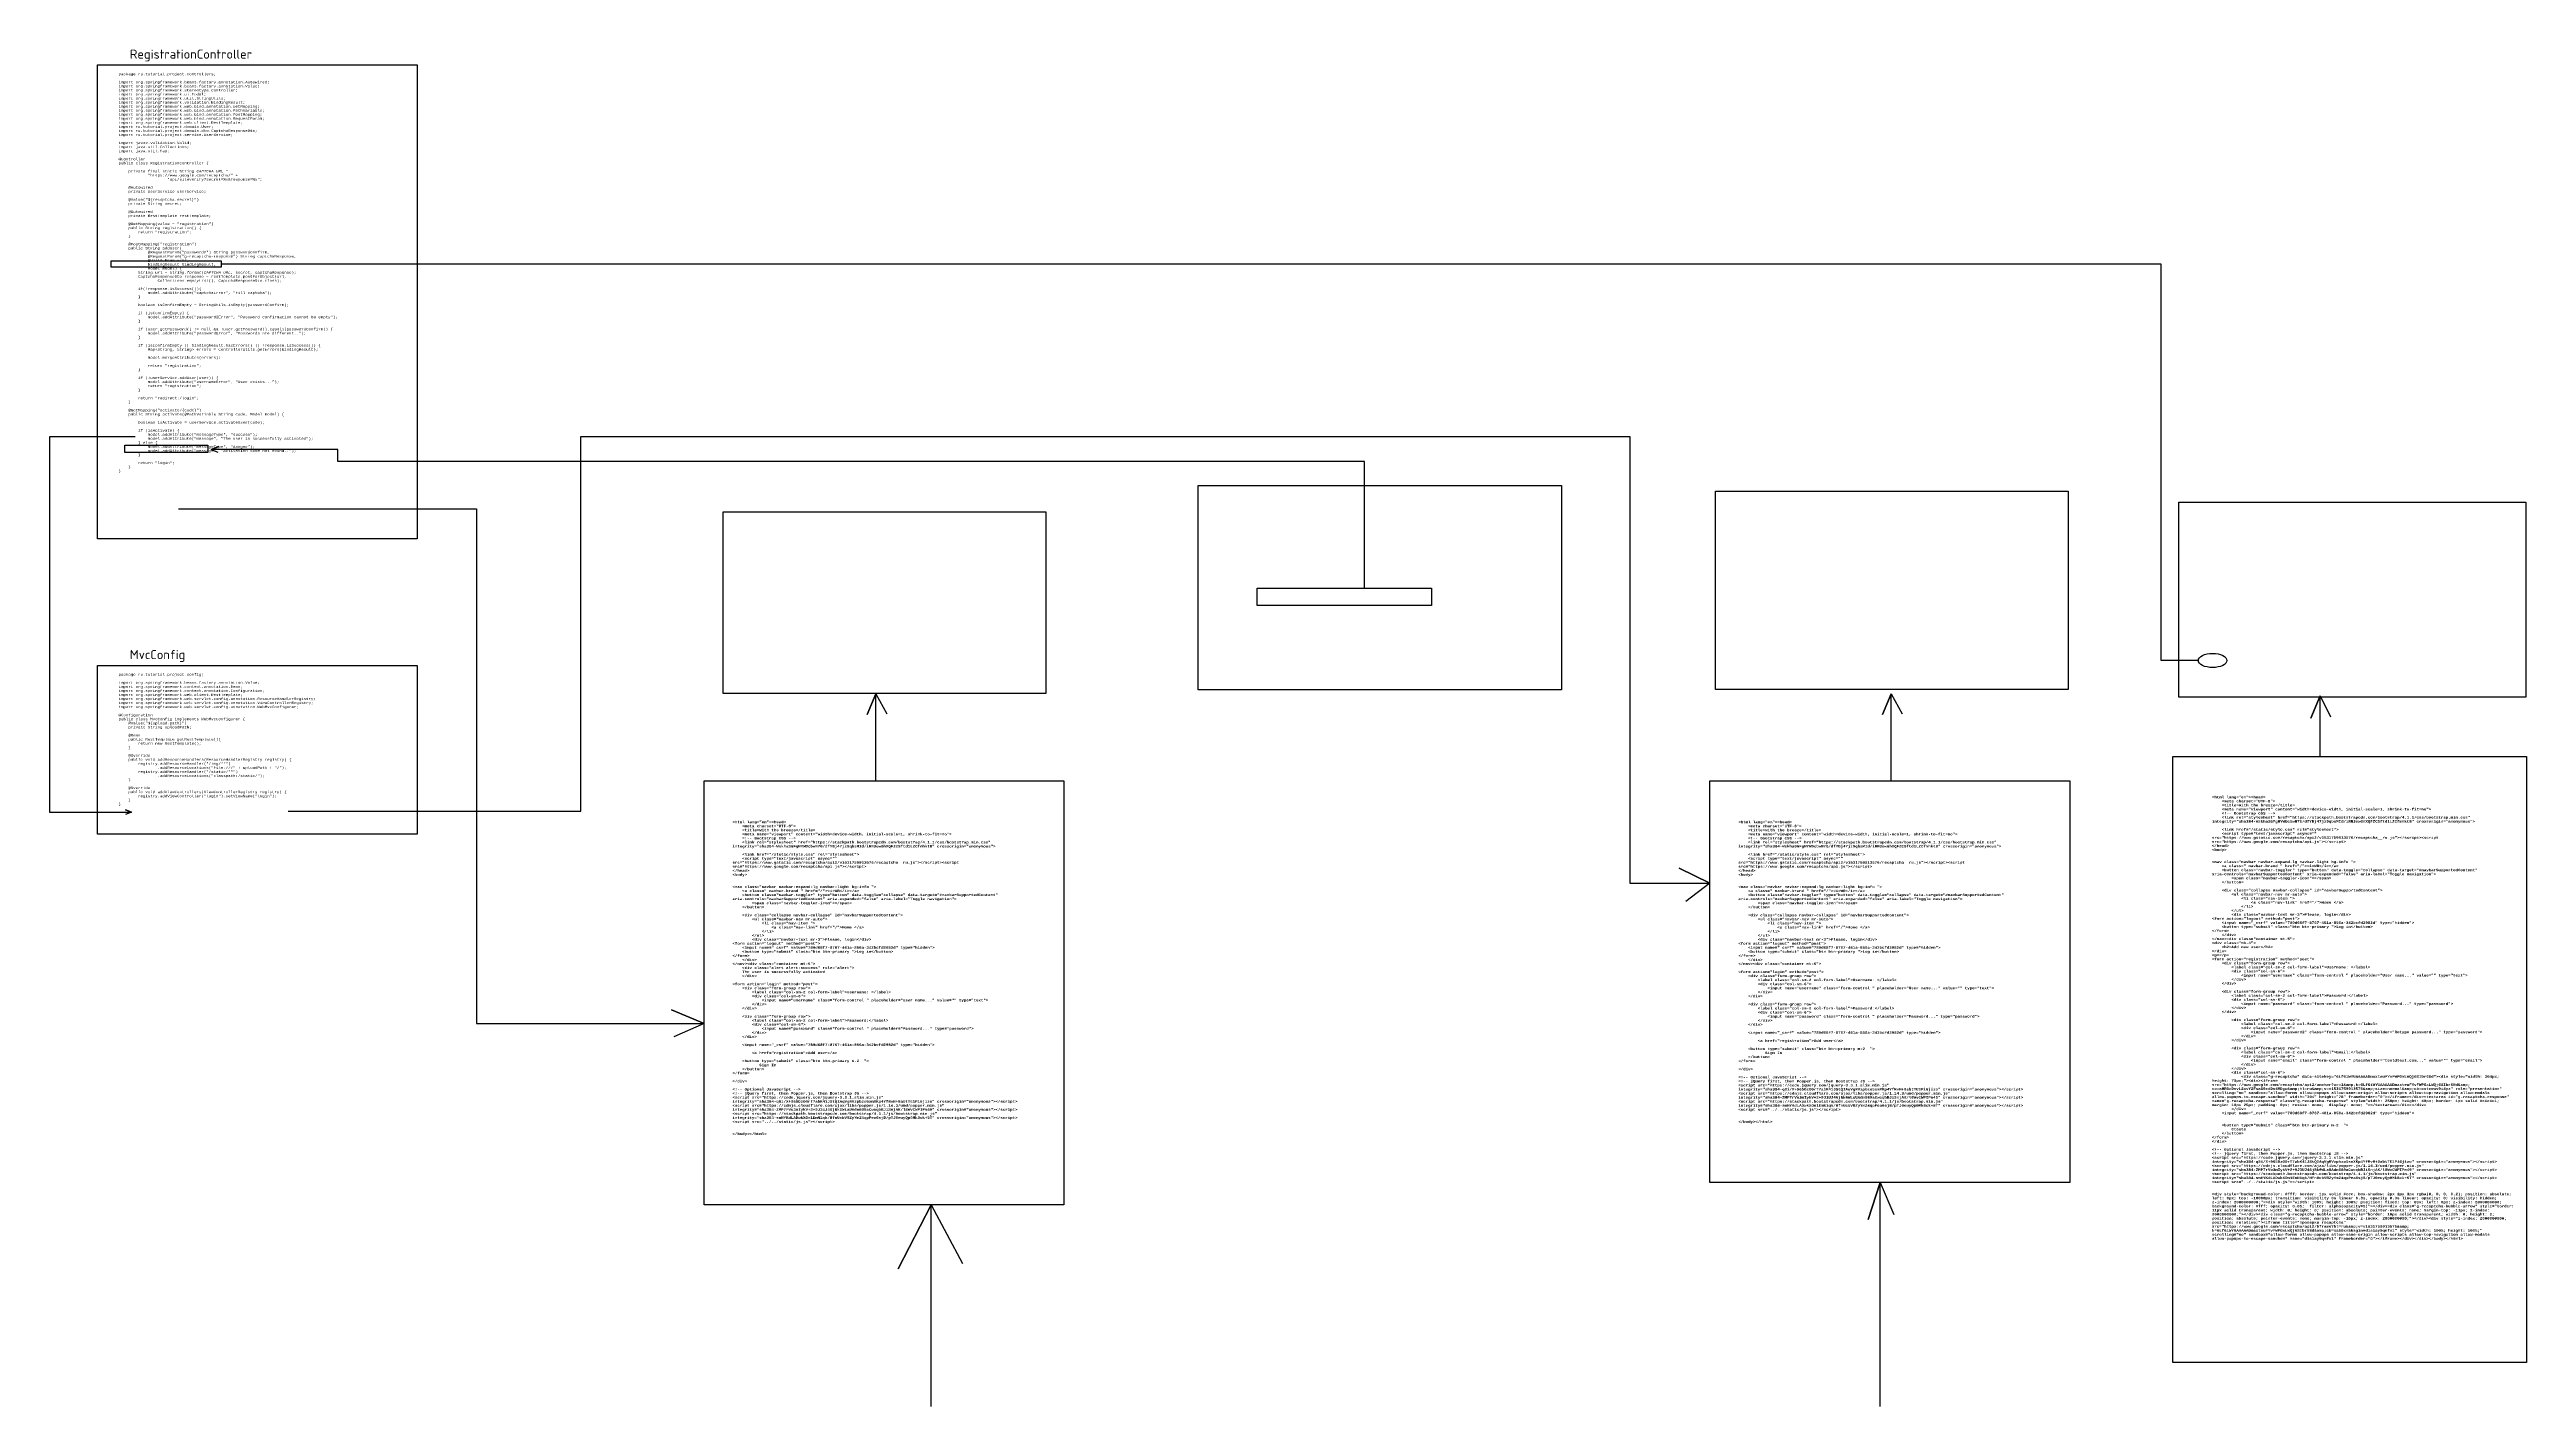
# Model space of a CAD drawing. Header units: millimetres. Extents: x 4991 to 8016, y 2113 to 3730.
# Drawn here: x 4991 to 6902, y 2683 to 3730 of the extents above; entities that cross this region are included whole.
import ezdxf

# ---------------------------------------------------------------- set-up
doc = ezdxf.new("R2010")
doc.units = ezdxf.units.MM
doc.styles.get("Standard").update_dxf_attribs({"font": 'arial.ttf'})
picture_1 = doc.add_image_def('image1.jpg', size_in_pixel=(1920, 1080))
picture_2 = doc.add_image_def('image2.jpg', size_in_pixel=(1920, 1080))
picture_3 = doc.add_image_def('image3.jpg', size_in_pixel=(1920, 1080))
picture_4 = doc.add_image_def('image4.jpg', size_in_pixel=(1920, 1080))

msp = doc.modelspace()

# ---------------------------------------------------------------- linework, layer by layer
at = {"color": 1, "lineweight": 30}
for p, q in [((5090.6, 3375.8), (5320.5, 3375.8)), ((5320.5, 3375.8), (5320.5, 2978.5)), ((5496, 2978.5), (5470.9, 2989.1)), ((5470.9, 2989.1), (5496, 2978.5)), ((5320.5, 2978.5), (5496, 2978.5)), ((5496, 2978.5), (5472.7, 2968.2))]:
    msp.add_line(p, q, dxfattribs=at)
at = {"color": 30, "lineweight": 30}
for points in [[(5028.1, 3718.3), (5274.6, 3718.3), (5274.6, 3352.5), (5028.1, 3352.5)], [(5028.1, 3254.9), (5274.6, 3254.9), (5274.6, 3124.6), (5028.1, 3124.6)], [(6629, 3184.5), (6901.9, 3184.5), (6901.9, 2716.8), (6629, 2716.8)], [(5496, 3165.7), (5773.6, 3165.7), (5773.6, 2838.7), (5496, 2838.7)], [(6272, 3165.7), (6549.6, 3165.7), (6549.6, 2855.8), (6272, 2855.8)]]:
    msp.add_lwpolyline(points, close=True, dxfattribs=at)
at = {"color": 1, "lineweight": 30}
for points in [[(5038.5, 3567.2), (5123.5, 3567.2), (5123.5, 3562.1), (5038.5, 3562.1)], [(5049.1, 3424.8), (5113.1, 3424.8), (5113.1, 3419.1), (5049.1, 3419.1)], [(5922.6, 3314.6), (6057.2, 3314.6), (6057.2, 3301.2), (5922.6, 3301.2)]]:
    msp.add_lwpolyline(points, close=True, dxfattribs=at)
for points in [[(6648.8, 3258.7), (6620.1, 3258.7), (6620.1, 3564.4), (5123.5, 3564.4)], [(5057.1, 3431.3), (4991, 3431.3), (4991, 3141.6), (5054.3, 3141.7), (5049.6, 3143.3), (5054.3, 3141.7), (5049.7, 3139.7)], [(5213.5, 3412.2), (5213.5, 3421.5), (5115.8, 3421.5), (5121.7, 3423.8), (5115.8, 3421.5), (5120.9, 3419.5)], [(5175.1, 3142.3), (5400.9, 3142.3), (5400.9, 3431.4)], [(5400.9, 3431.4), (6210.1, 3431.4), (6210.1, 3086.8), (6272, 3086.8), (6248.3, 3098.4), (6272, 3086.8), (6253.4, 3072.6)], [(6005.6, 3314.6), (6005.6, 3412.2), (5213.5, 3412.2)], [(5628.6, 3165.7), (5628.6, 3233), (5621.8, 3217), (5628.6, 3233), (5637.1, 3217.6)], [(6411.8, 3165.7), (6411.8, 3233), (6405.1, 3217), (6411.8, 3233), (6420.4, 3217.6)], [(6742.9, 3184.5), (6742.9, 3231.3), (6735.5, 3214.2), (6742.9, 3231.3), (6750.7, 3215.2)], [(6403.4, 2683), (6403.4, 2855.8), (6394.2, 2827.2), (6403.4, 2855.8), (6414, 2831.1)], [(5671.3, 2683), (5671.3, 2838.7), (5645.8, 2789.2), (5671.3, 2838.7), (5695.4, 2793.2)]]:
    msp.add_lwpolyline(points, dxfattribs=at)
msp.add_ellipse((6659.8, 3258.7), major_axis=(-11, 0), ratio=0.497877, dxfattribs=at)

# ---------------------------------------------------------------- texts
at = {"attachment_point": 1}
for s, width, insert, char_height in [('{\\fISOCPEUR|b0|i0|c0|p34;RegistrationController}', 101.588, (5053, 3730.1), 7), ('{\\fCourier New|b0|i0|c204|p49;\\H0.75x;\\C23;\\c3307724;package \\C9;\\c13023145;ru.tutorial.project.controllers\\C23;\\c3307724;;^J^Jimport \\C9;\\c13023145;org.springframework.beans.factory.annotation.\\C52;\\c2733499;Autowired\\C23;\\c3307724;;^Jimport \\C9;\\c13023145;org.springframework.beans.factory.annotation.\\C52;\\c2733499;Value\\C23;\\c3307724;;^Jimport \\C9;\\c13023145;org.springframework.stereotype.\\C52;\\c2733499;Controller\\C23;\\c3307724;;^Jimport \\C9;\\c13023145;org.springframework.ui.Model\\C23;\\c3307724;;^Jimport \\C9;\\c13023145;org.springframework.util.StringUtils\\C23;\\c3307724;;^Jimport \\C9;\\c13023145;org.springframework.validation.BindingResult\\C23;\\c3307724;;^Jimport \\C9;\\c13023145;org.springframework.web.bind.annotation.\\C52;\\c2733499;GetMapping\\C23;\\c3307724;;^Jimport \\C9;\\c13023145;org.springframework.web.bind.annotation.\\C52;\\c2733499;PathVariable\\C23;\\c3307724;;^Jimport \\C9;\\c13023145;org.springframework.web.bind.annotation.\\C52;\\c2733499;PostMapping\\C23;\\c3307724;;^Jimport \\C9;\\c13023145;org.springframework.web.bind.annotation.\\C52;\\c2733499;RequestParam\\C23;\\c3307724;;^Jimport \\C9;\\c13023145;org.springframework.web.client.RestTemplate\\C23;\\c3307724;;^Jimport \\C9;\\c13023145;ru.tutorial.project.domain.User\\C23;\\c3307724;;^Jimport \\C9;\\c13023145;ru.tutorial.project.domain.dto.CaptchaResponseDto\\C23;\\c3307724;;^Jimport \\C9;\\c13023145;ru.tutorial.project.service.UserService\\C23;\\c3307724;;^J^Jimport \\C9;\\c13023145;javax.validation.\\C52;\\c2733499;Valid\\C23;\\c3307724;;^Jimport \\C9;\\c13023145;java.util.Collections\\C23;\\c3307724;;^Jimport \\C9;\\c13023145;java.util.Map\\C23;\\c3307724;;^J^J\\C52;\\c2733499;@Controller^J\\C23;\\c3307724;public class \\C9;\\c13023145;RegistrationController \\{^J^J    \\C23;\\c3307724;private final static \\C9;\\c13023145;String \\fCourier New|b0|i1|c204|p49;\\C193;\\c11171480;CAPTCHA_URL \\fCourier New|b0|i0|c204|p49;\\C9;\\c13023145;=^J            \\C75;\\c5867370;"https://www.google.com/recaptcha/" \\C9;\\c13023145;+^J                    \\C75;\\c5867370;"api/siteverify?secret=%s&response=%s"\\C23;\\c3307724;;^J^J    \\C52;\\c2733499;@Autowired^J    \\C23;\\c3307724;private \\C9;\\c13023145;UserService \\C193;\\c11171480;userService\\C23;\\c3307724;;^J^J    \\C52;\\c2733499;@Value\\C9;\\c13023145;(\\C75;\\c5867370;"$\\{recaptcha.secret\\}"\\C9;\\c13023145;)^J    \\C23;\\c3307724;private \\C9;\\c13023145;String \\C193;\\c11171480;secret\\C23;\\c3307724;;^J^J    \\C52;\\c2733499;@Autowired^J    \\C23;\\c3307724;private \\C9;\\c13023145;RestTemplate \\C193;\\c11171480;restTemplate\\C23;\\c3307724;;^J^J    \\C52;\\c2733499;@GetMapping\\C9;\\c13023145;(\\C254;\\c16765136;value \\C9;\\c13023145;= \\C75;\\c5867370;"registration"\\C9;\\c13023145;)^J    \\C23;\\c3307724;public \\C9;\\c13023145;String \\C31;\\c7194367;registration\\C9;\\c13023145;() \\{^J        \\C23;\\c3307724;return \\C75;\\c5867370;"registration"\\C23;\\c3307724;;^J    \\C9;\\c13023145;\\}^J^J    \\C52;\\c2733499;@PostMapping\\C9;\\c13023145;(\\C75;\\c5867370;"registration"\\C9;\\c13023145;)^J    \\C23;\\c3307724;public \\C9;\\c13023145;String \\C31;\\c7194367;addUser\\C9;\\c13023145;(^J            \\C52;\\c2733499;@RequestParam\\C9;\\c13023145;(\\C75;\\c5867370;"password2"\\C9;\\c13023145;) String passwordConfirm\\C23;\\c3307724;,^J            \\C52;\\c2733499;@RequestParam\\C9;\\c13023145;(\\C75;\\c5867370;"g-recaptcha-response"\\C9;\\c13023145;) String captchaResponse\\C23;\\c3307724;,^J            \\C52;\\c2733499;@Valid \\C9;\\c13023145;User user\\C23;\\c3307724;,^J            \\C9;\\c13023145;BindingResult bindingResult\\C23;\\c3307724;,^J            \\C9;\\c13023145;Model model) \\{^J        String url = String.\\fCourier New|b0|i1|c204|p49;format\\fCourier New|b0|i0|c204|p49;(\\fCourier New|b0|i1|c204|p49;\\C193;\\c11171480;CAPTCHA_URL\\fCourier New|b0|i0|c204|p49;\\C23;\\c3307724;, \\C193;\\c11171480;secret\\C23;\\c3307724;, \\C9;\\c13023145;captchaResponse)\\C23;\\c3307724;;^J        \\C9;\\c13023145;CaptchaResponseDto response = \\C193;\\c11171480;restTemplate\\C9;\\c13023145;.postForObject(url\\C23;\\c3307724;,^J                \\C9;\\c13023145;Collections.\\fCourier New|b0|i1|c204|p49;emptyList\\fCourier New|b0|i0|c204|p49;()\\C23;\\c3307724;, \\C9;\\c13023145;CaptchaResponseDto.\\C23;\\c3307724;class\\C9;\\c13023145;)\\C23;\\c3307724;;^J^J        if\\C9;\\c13023145;(!response.isSuccess())\\{^J            model.addAttribute(\\C75;\\c5867370;"captchaError"\\C23;\\c3307724;, \\C75;\\c5867370;"Fill captcha"\\C9;\\c13023145;)\\C23;\\c3307724;;^J        \\C9;\\c13023145;\\}^J^J        \\C23;\\c3307724;boolean \\C9;\\c13023145;isConfirmEmpty = StringUtils.\\fCourier New|b0|i1|c204|p49;isEmpty\\fCourier New|b0|i0|c204|p49;(passwordConfirm)\\C23;\\c3307724;;^J^J        if \\C9;\\c13023145;(isConfirmEmpty) \\{^J            model.addAttribute(\\C75;\\c5867370;"password2Error"\\C23;\\c3307724;, \\C75;\\c5867370;"Password confirmation cannot be empty"\\C9;\\c13023145;)\\C23;\\c3307724;;^J        \\C9;\\c13023145;\\}^J^J        \\C23;\\c3307724;if \\C9;\\c13023145;(user.getPassword() != \\C23;\\c3307724;null \\C9;\\c13023145;&& !user.getPassword().equals(passwordConfirm)) \\{^J            model.addAttribute(\\C75;\\c5867370;"passwordError"\\C23;\\c3307724;, \\C75;\\c5867370;"Passwords are different.."\\C9;\\c13023145;)\\C23;\\c3307724;;^J        \\C9;\\c13023145;\\}^J^J        \\C23;\\c3307724;if \\C9;\\c13023145;(isConfirmEmpty || bindingResult.hasErrors() || !response.isSuccess()) \\{^J            Map<String\\C23;\\c3307724;, \\C9;\\c13023145;String> errors = ControllerUtils.\\fCourier New|b0|i1|c204|p49;getErrors\\fCourier New|b0|i0|c204|p49;(bindingResult)\\C23;\\c3307724;;^J^J            \\C9;\\c13023145;model.mergeAttributes(errors)\\C23;\\c3307724;;^J^J            return \\C75;\\c5867370;"registration"\\C23;\\c3307724;;^J        \\C9;\\c13023145;\\}^J^J        \\C23;\\c3307724;if \\C9;\\c13023145;(!\\C193;\\c11171480;userService\\C9;\\c13023145;.addUser(user)) \\{^J            model.addAttribute(\\C75;\\c5867370;"usernameError"\\C23;\\c3307724;, \\C75;\\c5867370;"User exists..."\\C9;\\c13023145;)\\C23;\\c3307724;;^J            return \\C75;\\c5867370;"registration"\\C23;\\c3307724;;^J        \\C9;\\c13023145;\\}^J^J        \\C23;\\c3307724;return \\C75;\\c5867370;"redirect:/login"\\C23;\\c3307724;;^J    \\C9;\\c13023145;\\}^J^J    \\C52;\\c2733499;@GetMapping\\C9;\\c13023145;(\\C75;\\c5867370;"activate/\\{code\\}"\\C9;\\c13023145;)^J    \\C23;\\c3307724;public \\C9;\\c13023145;String \\C31;\\c7194367;activate\\C9;\\c13023145;(\\C52;\\c2733499;@PathVariable \\C9;\\c13023145;String code\\C23;\\c3307724;, \\C9;\\c13023145;Model model) \\{^J^J        \\C23;\\c3307724;boolean \\C9;\\c13023145;isActivate = \\C193;\\c11171480;userService\\C9;\\c13023145;.activateUser(code)\\C23;\\c3307724;;^J^J        if \\C9;\\c13023145;(isActivate) \\{^J            model.addAttribute(\\C75;\\c5867370;"messageType"\\C23;\\c3307724;, \\C75;\\c5867370;"success"\\C9;\\c13023145;)\\C23;\\c3307724;;^J            \\C9;\\c13023145;model.addAttribute(\\C75;\\c5867370;"message"\\C23;\\c3307724;, \\C75;\\c5867370;"The user is successfully activated"\\C9;\\c13023145;)\\C23;\\c3307724;;^J        \\C9;\\c13023145;\\} \\C23;\\c3307724;else \\C9;\\c13023145;\\{^J            model.addAttribute(\\C75;\\c5867370;"messageType"\\C23;\\c3307724;, \\C75;\\c5867370;"danger"\\C9;\\c13023145;)\\C23;\\c3307724;;^J            \\C9;\\c13023145;model.addAttribute(\\C75;\\c5867370;"message"\\C23;\\c3307724;, \\C75;\\c5867370;"Activation code not found.."\\C9;\\c13023145;)\\C23;\\c3307724;;^J        \\C9;\\c13023145;\\}^J^J        \\C23;\\c3307724;return \\C75;\\c5867370;"login"\\C23;\\c3307724;;^J    \\C9;\\c13023145;\\}^J\\}}', 270.473, (5044.3, 3712.2), 2.5), ('{\\fCourier New|b0|i0|c204|p49;\\H0.75x;\\C23;\\c3307724;package \\C9;\\c13023145;ru.tutorial.project.config\\C23;\\c3307724;;^J^Jimport \\C9;\\c13023145;org.springframework.beans.factory.annotation.\\C52;\\c2733499;Value\\C23;\\c3307724;;^Jimport \\C9;\\c13023145;org.springframework.context.annotation.\\C52;\\c2733499;Bean\\C23;\\c3307724;;^Jimport \\C9;\\c13023145;org.springframework.context.annotation.\\C52;\\c2733499;Configuration\\C23;\\c3307724;;^Jimport \\C9;\\c13023145;org.springframework.web.client.RestTemplate\\C23;\\c3307724;;^Jimport \\C9;\\c13023145;org.springframework.web.servlet.config.annotation.ResourceHandlerRegistry\\C23;\\c3307724;;^Jimport \\C9;\\c13023145;org.springframework.web.servlet.config.annotation.ViewControllerRegistry\\C23;\\c3307724;;^Jimport \\C9;\\c13023145;org.springframework.web.servlet.config.annotation.WebMvcConfigurer\\C23;\\c3307724;;^J^J\\C52;\\c2733499;@Configuration^J\\C23;\\c3307724;public class \\C9;\\c13023145;MvcConfig \\C23;\\c3307724;implements \\C9;\\c13023145;WebMvcConfigurer \\{^J    \\C52;\\c2733499;@Value\\C9;\\c13023145;(\\C75;\\c5867370;"$\\{upload.path\\}"\\C9;\\c13023145;)^J    \\C23;\\c3307724;private \\C9;\\c13023145;String \\C193;\\c11171480;uploadPath\\C23;\\c3307724;;^J^J    \\C52;\\c2733499;@Bean^J    \\C23;\\c3307724;public \\C9;\\c13023145;RestTemplate \\C31;\\c7194367;getRestTemplate\\C9;\\c13023145;()\\{^J        \\C23;\\c3307724;return new \\C9;\\c13023145;RestTemplate()\\C23;\\c3307724;;^J    \\C9;\\c13023145;\\}^J^J    \\C52;\\c2733499;@Override^J    \\C23;\\c3307724;public void \\C31;\\c7194367;addResourceHandlers\\C9;\\c13023145;(ResourceHandlerRegistry registry) \\{^J        registry.addResourceHandler(\\C75;\\c5867370;"/img/**"\\C9;\\c13023145;)^J                .addResourceLocations(\\C75;\\c5867370;"file:///" \\C9;\\c13023145;+ \\C193;\\c11171480;uploadPath \\C9;\\c13023145;+ \\C75;\\c5867370;"/"\\C9;\\c13023145;)\\C23;\\c3307724;;^J        \\C9;\\c13023145;registry.addResourceHandler(\\C75;\\c5867370;"/static/**"\\C9;\\c13023145;)^J                .addResourceLocations(\\C75;\\c5867370;"classpath:/static/"\\C9;\\c13023145;)\\C23;\\c3307724;;^J    \\C9;\\c13023145;\\}^J^J    \\C52;\\c2733499;@Override^J    \\C23;\\c3307724;public void \\C31;\\c7194367;addViewControllers\\C9;\\c13023145;(ViewControllerRegistry registry) \\{^J        registry.addViewController(\\C75;\\c5867370;"login"\\C9;\\c13023145;).setViewName(\\C75;\\c5867370;"login"\\C9;\\c13023145;)\\C23;\\c3307724;;^J    \\C9;\\c13023145;\\}^J\\}}', 270.473, (5044.3, 3248.8), 2.5), ('{\\fISOCPEUR|b0|i0|c0|p34;MvcConfig}', 101.588, (5053, 3266.7), 7), ('{\\fCourier New|b1|i0|c204|p49;\\H0.75x;\\C23;\\c3307724;<html lang="en"><head>^J    <meta charset="UTF-8">^J    <title>With the breeze</title>^J    <meta name="viewport" content="width=device-width, initial-scale=1, shrink-to-fit=no">^J    <!-- Bootstrap CSS -->^J    <link rel="stylesheet" href="https://stackpath.bootstrapcdn.com/bootstrap/4.1.1/css/bootstrap.min.css" integrity="sha384-WskhaSGFgHYWDcbwN70/dfYBj47jz9qbsMId/iRN3ewGhXQFZCSftd1LZCfmhktB" crossorigin="anonymous">^J^J    <link href="/static/style.css" rel="stylesheet">^J    <script type="text/javascript" async="" src="https://www.gstatic.com/recaptcha/api2/v1531759913576/recaptcha__ru.js"></script><script src="https://www.google.com/recaptcha/api.js"></script>^J</head>^J<body>^J^J^J<nav class="navbar navbar-expand-lg navbar-light bg-info ">^J    <a class=" navbar-brand " href="/"><i>WB</i></a>^J    <button class="navbar-toggler" type="button" data-toggle="collapse" data-target="#navbarSupportedContent" aria-controls="navbarSupportedContent" aria-expanded="false" aria-label="Toggle navigation">^J        <span class="navbar-toggler-icon"></span>^J    </button>^J^J    <div class="collapse navbar-collapse" id="navbarSupportedContent">^J        <ul class="navbar-nav mr-auto">^J            <li class="nav-item ">^J                <a class="nav-link" href="/">Home </a>^J            </li>^J        </ul>^J        <div class="navbar-text mr-3">Please, login</div>^J<form action="logout" method="post">^J    <input name="_csrf" value="780d68f7-8767-461a-856a-342bcfd2982d" type="hidden">^J    <button type="submit" class="btn btn-primary ">Log in</button>^J</form>^J    </div>^J</nav><div class="container mt-5">^J<div class="mb-4">^J    <h2>Add new user</h2>^J</div>^J<p></p>^J<form action="registration" method="post">^J    <div class="form-group row">^J        <label class="col-sm-2 col-form-label">Username: </label>^J        <div class="col-sm-6">^J            <input name="username" class="form-control " placeholder="User name..." value="" type="text">^J        </div>^J    </div>^J^J    <div class="form-group row">^J        <label class="col-sm-2 col-form-label">Password:</label>^J        <div class="col-sm-6">^J            <input name="password" class="form-control " placeholder="Password..." type="password">^J        </div>^J    </div>^J^J        <div class="form-group row">^J            <label class="col-sm-2 col-form-label">Password:</label>^J            <div class="col-sm-6">^J                <input name="password2" class="form-control " placeholder="Retype password..." type="password">^J            </div>^J        </div>^J^J        <div class="form-group row">^J            <label class="col-sm-2 col-form-label">Email:</label>^J            <div class="col-sm-6">^J                <input name="email" class="form-control " placeholder="text@text.com..." value="" type="email">^J            </div>^J        </div>^J        <div class="col-sm-6">^J            <div class="g-recaptcha" data-sitekey="6Lf6iWYUAAAAADmaxteuFYvFWPOxLWQj6SIbr68d"><div style="width: 304px; height: 78px;"><div><iframe src="https://www.google.com/recaptcha/api2/anchor?ar=1&amp;k=6Lf6iWYUAAAAADmaxteuFYvFWPOxLWQj6SIbr68d&amp;\\fCourier New|b1|i0|c0|p49;\\P\\fCourier New|b1|i0|c204|p49;co=aHR0cDovL2xvY2FsaG9zdDo4MDgw&amp;hl=ru&amp;v=v1531759913576&amp;size=normal&amp;cb=cstcowv9i4yz" role="presentation" scrolling="no" sandbox="allow-forms allow-popups allow-same-origin allow-scripts allow-top-navigation allow-modals allow-popups-to-escape-sandbox" width="304" height="78" frameborder="0"></iframe></div><textarea id="g-recaptcha-response" name="g-recaptcha-response" class="g-recaptcha-response" style="width: 250px; height: 40px; border: 1px solid #c1c1c1; margin: 10px 25px; padding: 0px; resize: none;  display: none; "></textarea></div></div>^J        </div>^J    <input name="_csrf" value="780d68f7-8767-461a-856a-342bcfd2982d" type="hidden">^J^J^J    <button type="submit" class="btn btn-primary m-2  ">^J        Cteate^J    </button>^J</form>^J</div>^J^J<!-- Optional JavaScript -->^J<!-- jQuery first, then Popper.js, then Bootstrap JS -->^J<script src="https://code.jquery.com/jquery-3.3.1.slim.min.js" integrity="sha384-q8i/X+965DzO0rT7abK41JStQIAqVgRVzpbzo5smXKp4YfRvH+8abtTE1Pi6jizo" crossorigin="anonymous"></script>^J<script src="https://cdnjs.cloudflare.com/ajax/libs/popper.js/1.14.3/umd/popper.min.js" integrity="sha384-ZMP7rVo3mIykV+2+9J3UJ46jBk0WLaUAdn689aCwoqbBJiSnjAK/l8WvCWPIPm49" crossorigin="anonymous"></script>^J<script src="https://stackpath.bootstrapcdn.com/bootstrap/4.1.1/js/bootstrap.min.js" integrity="sha384-smHYKdLADwkXOn1EmN1qk/HfnUcbVRZyYmZ4qpPea6sjB/pTJ0euyQp0Mk8ck+5T" crossorigin="anonymous"></script>^J<script src="../../static/js.js"></script>^J^J^J<div style="background-color: #fff; border: 1px solid #ccc; box-shadow: 2px 2px 3px rgba(0, 0, 0, 0.2); position: absolute; left: 0px; top: -10000px; transition: visibility 0s linear 0.3s, opacity 0.3s linear; opacity: 0; visibility: hidden; z-index: 2000000000;"><div style="width: 100%; height: 100%; position: fixed; top: 0px; left: 0px; z-index: 2000000000; background-color: #fff; opacity: 0.05;  filter: alpha(opacity=5)"></div><div class="g-recaptcha-bubble-arrow" style="border: 11px solid transparent; width: 0; height: 0; position: absolute; pointer-events: none; margin-top: -11px; z-index: 2000000000;"></div><div class="g-recaptcha-bubble-arrow" style="border: 10px solid transparent; width: 0; height: 0; position: absolute; pointer-events: none; margin-top: -10px; z-index: 2000000000;"></div><div style="z-index: 2000000000; position: relative;"><iframe title="проверка recaptcha" src="https://www.google.com/recaptcha/api2/bframe?hl=ru&amp;v=v1531759913576&amp;\\fCourier New|b1|i0|c0|p49;\\P\\fCourier New|b1|i0|c204|p49;k=6Lf6iWYUAAAAADmaxteuFYvFWPOxLWQj6SIbr68d&amp;cb=xa60xn5ksg1n#dis1ay9qnfv1" style="width: 100%; height: 100%;" scrolling="no" sandbox="allow-forms allow-popups allow-same-origin allow-scripts allow-top-navigation allow-modals allow-popups-to-escape-sandbox" name="dis1ay9qnfv1" frameborder="0"></iframe></div></div></body></html>}', 235.567, (6659.3, 3154.2), 2.5), ('{\\fCourier New|b1|i0|c204|p49;\\H0.75x;\\C23;\\c3307724;<html lang="en"><head>^J    <meta charset="UTF-8">^J    <title>With the breeze</title>^J    <meta name="viewport" content="width=device-width, initial-scale=1, shrink-to-fit=no">^J    <!-- Bootstrap CSS -->^J    <link rel="stylesheet" href="https://stackpath.bootstrapcdn.com/bootstrap/4.1.1/css/bootstrap.min.css" integrity="sha384-WskhaSGFgHYWDcbwN70/dfYBj47jz9qbsMId/iRN3ewGhXQFZCSftd1LZCfmhktB" crossorigin="anonymous">^J^J    <link href="/static/style.css" rel="stylesheet">^J    <script type="text/javascript" async="" src="https://www.gstatic.com/recaptcha/api2/v1531759913576/recaptcha__ru.js"></script><script src="https://www.google.com/recaptcha/api.js"></script>^J</head>^J<body>^J^J^J<nav class="navbar navbar-expand-lg navbar-light bg-info ">^J    <a class=" navbar-brand " href="/"><i>WB</i></a>^J    <button class="navbar-toggler" type="button" data-toggle="collapse" data-target="#navbarSupportedContent" aria-controls="navbarSupportedContent" aria-expanded="false" aria-label="Toggle navigation">^J        <span class="navbar-toggler-icon"></span>^J    </button>^J^J    <div class="collapse navbar-collapse" id="navbarSupportedContent">^J        <ul class="navbar-nav mr-auto">^J            <li class="nav-item ">^J                <a class="nav-link" href="/">Home </a>^J            </li>^J        </ul>^J        <div class="navbar-text mr-3">Please, login</div>^J<form action="logout" method="post">^J    <input name="_csrf" value="780d68f7-8767-461a-856a-342bcfd2982d" type="hidden">^J    <button type="submit" class="btn btn-primary ">Log in</button>^J</form>^J    </div>^J</nav><div class="container mt-5">^J    <div class="alert alert-success" role="alert">^J    The user is successfully activated^J    </div>^J^J<form action="login" method="post">^J    <div class="form-group row">^J        <label class="col-sm-2 col-form-label">Username: </label>^J        <div class="col-sm-6">^J            <input name="username" class="form-control " placeholder="User name..." value="" type="text">^J        </div>^J    </div>^J^J    <div class="form-group row">^J        <label class="col-sm-2 col-form-label">Password:</label>^J        <div class="col-sm-6">^J            <input name="password" class="form-control " placeholder="Password..." type="password">^J        </div>^J    </div>^J^J    <input name="_csrf" value="780d68f7-8767-461a-856a-342bcfd2982d" type="hidden">^J^J        <a href="registration">Add user</a>^J^J    <button type="submit" class="btn btn-primary m-2  ">^J           Sign In^J    </button>^J</form>^J^J</div>^J^J<!-- Optional JavaScript -->^J<!-- jQuery first, then Popper.js, then Bootstrap JS -->^J<script src="https://code.jquery.com/jquery-3.3.1.slim.min.js" integrity="sha384-q8i/X+965DzO0rT7abK41JStQIAqVgRVzpbzo5smXKp4YfRvH+8abtTE1Pi6jizo" crossorigin="anonymous"></script>^J<script src="https://cdnjs.cloudflare.com/ajax/libs/popper.js/1.14.3/umd/popper.min.js" integrity="sha384-ZMP7rVo3mIykV+2+9J3UJ46jBk0WLaUAdn689aCwoqbBJiSnjAK/l8WvCWPIPm49" crossorigin="anonymous"></script>^J<script src="https://stackpath.bootstrapcdn.com/bootstrap/4.1.1/js/bootstrap.min.js" integrity="sha384-smHYKdLADwkXOn1EmN1qk/HfnUcbVRZyYmZ4qpPea6sjB/pTJ0euyQp0Mk8ck+5T" crossorigin="anonymous"></script>^J<script src="../../static/js.js"></script>^J^J^J</body></html>}', 255.738, (5517.9, 3135), 2.5), ('{\\fCourier New|b1|i0|c204|p49;\\H0.75x;\\C23;\\c3307724;<html lang="en"><head>^J    <meta charset="UTF-8">^J    <title>With the breeze</title>^J    <meta name="viewport" content="width=device-width, initial-scale=1, shrink-to-fit=no">^J    <!-- Bootstrap CSS -->^J    <link rel="stylesheet" href="https://stackpath.bootstrapcdn.com/bootstrap/4.1.1/css/bootstrap.min.css" integrity="sha384-WskhaSGFgHYWDcbwN70/dfYBj47jz9qbsMId/iRN3ewGhXQFZCSftd1LZCfmhktB" crossorigin="anonymous">^J^J    <link href="/static/style.css" rel="stylesheet">^J    <script type="text/javascript" async="" src="https://www.gstatic.com/recaptcha/api2/v1531759913576/recaptcha__ru.js"></script><script src="https://www.google.com/recaptcha/api.js"></script>^J</head>^J<body>^J^J^J<nav class="navbar navbar-expand-lg navbar-light bg-info ">^J    <a class=" navbar-brand " href="/"><i>WB</i></a>^J    <button class="navbar-toggler" type="button" data-toggle="collapse" data-target="#navbarSupportedContent" aria-controls="navbarSupportedContent" aria-expanded="false" aria-label="Toggle navigation">^J        <span class="navbar-toggler-icon"></span>^J    </button>^J^J    <div class="collapse navbar-collapse" id="navbarSupportedContent">^J        <ul class="navbar-nav mr-auto">^J            <li class="nav-item ">^J                <a class="nav-link" href="/">Home </a>^J            </li>^J        </ul>^J        <div class="navbar-text mr-3">Please, login</div>^J<form action="logout" method="post">^J    <input name="_csrf" value="780d68f7-8767-461a-856a-342bcfd2982d" type="hidden">^J    <button type="submit" class="btn btn-primary ">Log in</button>^J</form>^J    </div>^J</nav><div class="container mt-5">^J^J<form action="login" method="post">^J    <div class="form-group row">^J        <label class="col-sm-2 col-form-label">Username: </label>^J        <div class="col-sm-6">^J            <input name="username" class="form-control " placeholder="User name..." value="" type="text">^J        </div>^J    </div>^J^J    <div class="form-group row">^J        <label class="col-sm-2 col-form-label">Password:</label>^J        <div class="col-sm-6">^J            <input name="password" class="form-control " placeholder="Password..." type="password">^J        </div>^J    </div>^J^J    <input name="_csrf" value="780d68f7-8767-461a-856a-342bcfd2982d" type="hidden">^J^J        <a href="registration">Add user</a>^J^J    <button type="submit" class="btn btn-primary m-2  ">^J           Sign In^J    </button>^J</form>^J^J</div>^J^J<!-- Optional JavaScript -->^J<!-- jQuery first, then Popper.js, then Bootstrap JS -->^J<script src="https://code.jquery.com/jquery-3.3.1.slim.min.js" integrity="sha384-q8i/X+965DzO0rT7abK41JStQIAqVgRVzpbzo5smXKp4YfRvH+8abtTE1Pi6jizo" crossorigin="anonymous"></script>^J<script src="https://cdnjs.cloudflare.com/ajax/libs/popper.js/1.14.3/umd/popper.min.js" integrity="sha384-ZMP7rVo3mIykV+2+9J3UJ46jBk0WLaUAdn689aCwoqbBJiSnjAK/l8WvCWPIPm49" crossorigin="anonymous"></script>^J<script src="https://stackpath.bootstrapcdn.com/bootstrap/4.1.1/js/bootstrap.min.js" integrity="sha384-smHYKdLADwkXOn1EmN1qk/HfnUcbVRZyYmZ4qpPea6sjB/pTJ0euyQp0Mk8ck+5T" crossorigin="anonymous"></script>^J<script src="../../static/js.js"></script>^J^J^J</body></html>}', 255.738, (6293.9, 3135), 2.5)]:
    msp.add_mtext_dynamic_manual_height_columns(s, width=width, gutter_width=12.5, heights=[0], dxfattribs=dict(at, insert=insert, char_height=char_height))

# ---------------------------------------------------------------- pictures from other files: only their frames are drawn
image = msp.add_image(picture_3, insert=(5877.2, 3236), size_in_units=(280.3, 157.7))
image.dxf.flags = 7
image = msp.add_image(picture_2, insert=(6276.3, 3236.3), size_in_units=(272.1, 153.1))
image.dxf.flags = 7
image = msp.add_image(picture_4, insert=(5510.6, 3233.3), size_in_units=(249, 140.1))
image.dxf.flags = 7
image = msp.add_image(picture_1, insert=(6633.7, 3230.3), size_in_units=(267.7, 150.6))
image.dxf.flags = 7

doc.saveas('drawing.dxf')
